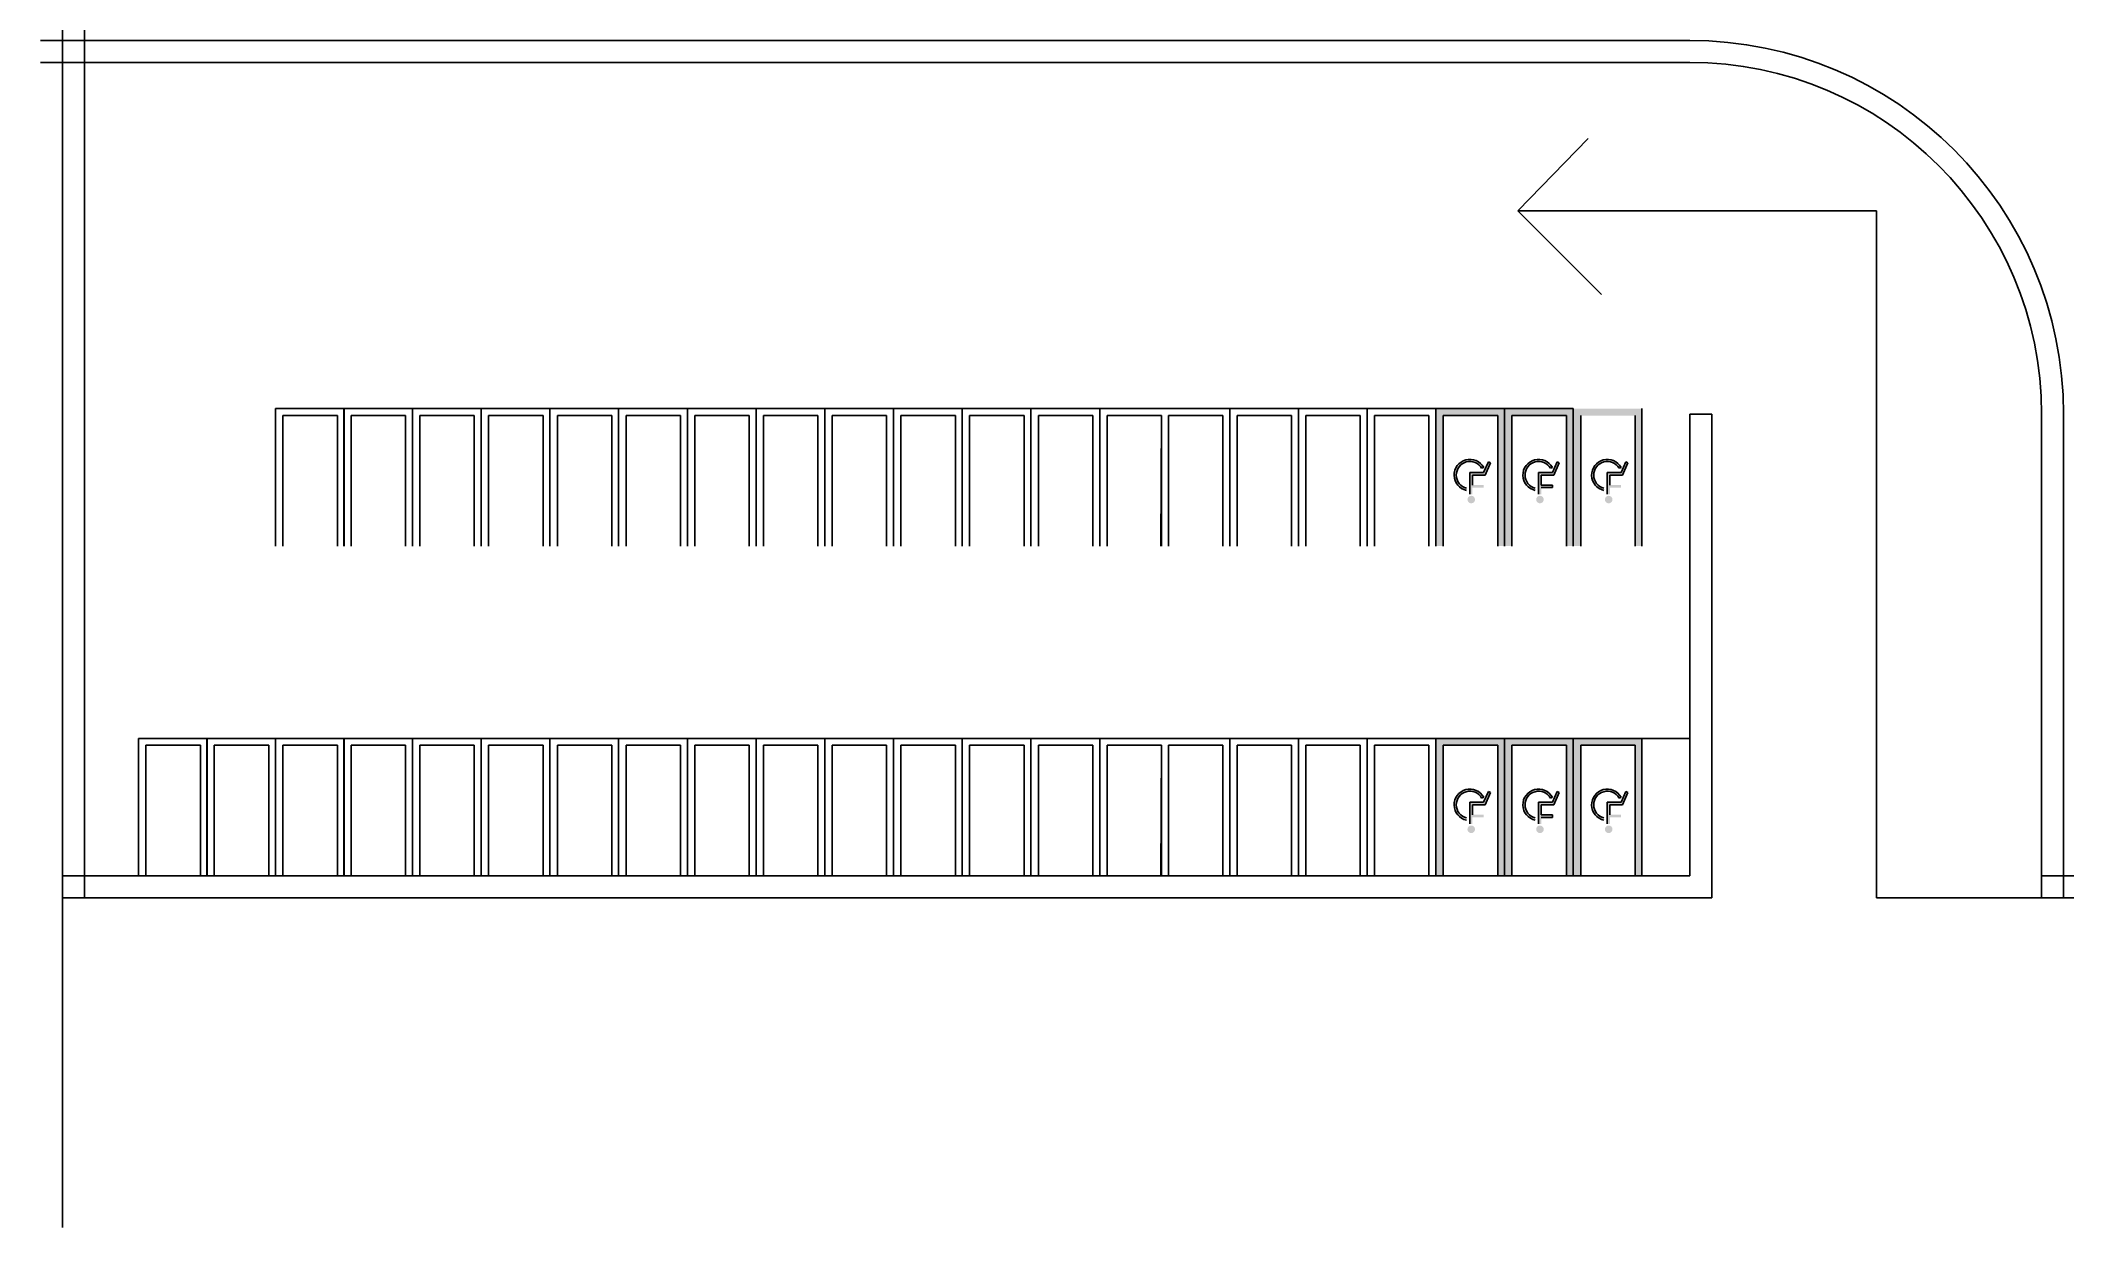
# Model space of a CAD drawing. Header units: millimetres. Extents: x 114 to 1075, y 58 to 426.
# Drawn here: x 339.25 to 376.05, y 163.9 to 185.5 of the extents above; entities that cross this region are included whole.
import ezdxf

# ---------------------------------------------------------------- set-up
doc = ezdxf.new("R2010")
doc.units = ezdxf.units.MM

msp = doc.modelspace()

# ---------------------------------------------------------------- hatches: boundary and pattern name
at = {"true_color": 0xf4ee51}
h = msp.add_hatch(color=41, dxfattribs=at)
h.dxf.hatch_style = 1
h.paths.add_polyline_path([(365.275, 177.074, 1), (365.275, 177.212, 1)], flags=17)
h.paths.add_polyline_path([(365.25, 177.636), (365.25, 177.589), (365.25, 177.24), (365.297, 177.24), (365.297, 177.36), (365.501, 177.36), (365.501, 177.407), (365.297, 177.407), (365.297, 177.589), (365.527, 177.589), (365.625, 177.81), (365.586, 177.829), (365.5, 177.636)], flags=17)
h.paths.add_polyline_path([(365.464, 177.712), (365.501, 177.726, 1.557971), (365.189, 177.309), (365.189, 177.35, -1.510436)], flags=17)
h.paths.add_polyline_path([(364.631, 178.797), (364.631, 176.297), (364.766, 176.297), (364.766, 178.672), (365.756, 178.672), (365.756, 176.297), (365.881, 176.297), (365.881, 178.797)])
h.paths.add_polyline_path([(365.881, 178.797), (365.881, 176.297), (366.016, 176.297), (366.016, 178.672), (367.006, 178.672), (367.006, 176.297), (367.131, 176.297), (367.131, 178.797)])
h.paths.add_polyline_path([(366.525, 177.212, 1), (366.525, 177.074, 1)], flags=17)
h.paths.add_polyline_path([(366.5, 177.636), (366.5, 177.589), (366.5, 177.24), (366.547, 177.24), (366.547, 177.36), (366.751, 177.36), (366.751, 177.407), (366.547, 177.407), (366.547, 177.589), (366.777, 177.589), (366.875, 177.81), (366.836, 177.829), (366.75, 177.636)], flags=17)
h.paths.add_polyline_path([(366.714, 177.712), (366.751, 177.726, 1.557971), (366.439, 177.309), (366.439, 177.35, -1.510436)], flags=17)
h.paths.add_polyline_path([(367.131, 178.797), (367.131, 176.297), (367.266, 176.297), (367.266, 178.672), (368.256, 178.672), (368.256, 176.297), (368.381, 176.297), (368.381, 178.797)])
h.paths.add_polyline_path([(367.775, 177.074, 1), (367.775, 177.212, 1)], flags=17)
h.paths.add_polyline_path([(367.964, 177.712), (368.001, 177.726, 1.557971), (367.689, 177.309), (367.689, 177.35, -1.510436)], flags=17)
h.paths.add_polyline_path([(367.797, 177.407), (367.797, 177.589), (368.027, 177.589), (368.125, 177.81), (368.086, 177.829), (368, 177.636), (367.75, 177.636), (367.75, 177.589), (367.75, 177.24), (367.797, 177.24), (367.797, 177.36), (368.001, 177.36), (368.001, 177.407)], flags=17)
h = msp.add_hatch(color=41, dxfattribs=at)
h.dxf.hatch_style = 1
h.paths.add_polyline_path([(365.275, 171.074, 1), (365.275, 171.212, 1)], flags=17)
h.paths.add_polyline_path([(365.25, 171.636), (365.25, 171.589), (365.25, 171.24), (365.297, 171.24), (365.297, 171.36), (365.501, 171.36), (365.501, 171.407), (365.297, 171.407), (365.297, 171.589), (365.527, 171.589), (365.625, 171.81), (365.586, 171.829), (365.5, 171.636)], flags=17)
h.paths.add_polyline_path([(365.464, 171.712), (365.501, 171.726, 1.557971), (365.189, 171.309), (365.189, 171.35, -1.510436)], flags=17)
h.paths.add_polyline_path([(364.631, 172.797), (364.631, 170.297), (364.766, 170.297), (364.766, 172.672), (365.756, 172.672), (365.756, 170.297), (365.881, 170.297), (365.881, 172.797)])
h.paths.add_polyline_path([(365.881, 172.797), (365.881, 170.297), (366.016, 170.297), (366.016, 172.672), (367.006, 172.672), (367.006, 170.297), (367.131, 170.297), (367.131, 172.797)])
h.paths.add_polyline_path([(366.525, 171.212, 1), (366.525, 171.074, 1)], flags=17)
h.paths.add_polyline_path([(366.5, 171.636), (366.5, 171.589), (366.5, 171.24), (366.547, 171.24), (366.547, 171.36), (366.751, 171.36), (366.751, 171.407), (366.547, 171.407), (366.547, 171.589), (366.777, 171.589), (366.875, 171.81), (366.836, 171.829), (366.75, 171.636)], flags=17)
h.paths.add_polyline_path([(366.714, 171.712), (366.751, 171.726, 1.557971), (366.439, 171.309), (366.439, 171.35, -1.510436)], flags=17)
h.paths.add_polyline_path([(367.131, 172.797), (367.131, 170.297), (367.266, 170.297), (367.266, 172.672), (368.256, 172.672), (368.256, 170.297), (368.381, 170.297), (368.381, 172.797)])
h.paths.add_polyline_path([(367.775, 171.074, 1), (367.775, 171.212, 1)], flags=17)
h.paths.add_polyline_path([(367.964, 171.712), (368.001, 171.726, 1.557971), (367.689, 171.309), (367.689, 171.35, -1.510436)], flags=17)
h.paths.add_polyline_path([(367.797, 171.407), (367.797, 171.589), (368.027, 171.589), (368.125, 171.81), (368.086, 171.829), (368, 171.636), (367.75, 171.636), (367.75, 171.589), (367.75, 171.24), (367.797, 171.24), (367.797, 171.36), (368.001, 171.36), (368.001, 171.407)], flags=17)

# ---------------------------------------------------------------- linework, layer by layer
for p, q in [((339.649, 219.897), (339.649, 169.897)), ((340.049, 219.497), (340.049, 169.897)), ((369.249, 185.497), (339.249, 185.497)), ((369.249, 185.097), (339.249, 185.097)), ((366.122, 182.397), (367.401, 183.711)), ((372.649, 182.397), (366.122, 182.397)), ((366.122, 182.397), (367.646, 180.872)), ((367.646, 180.872), (366.122, 182.397)), ((372.649, 182.397), (372.649, 169.897)), ((344.775, 178.797), (343.525, 178.797)), ((344.775, 178.797), (343.525, 178.797)), ((344.775, 178.797), (343.525, 178.797)), ((343.525, 176.297), (343.525, 178.797)), ((344.65, 178.672), (343.66, 178.672)), ((343.66, 178.672), (343.66, 176.297)), ((344.65, 178.672), (343.66, 178.672)), ((343.66, 178.672), (343.66, 176.297)), ((344.65, 176.297), (344.65, 178.672)), ((346.016, 178.797), (344.766, 178.797)), ((344.766, 178.797), (344.766, 176.297)), ((344.766, 176.297), (344.766, 178.797)), ((344.775, 176.297), (344.775, 178.797)), ((345.891, 178.672), (344.901, 178.672)), ((344.901, 178.672), (344.901, 176.297)), ((345.891, 176.297), (345.891, 178.672)), ((347.266, 178.797), (346.016, 178.797)), ((346.016, 178.797), (346.016, 176.297)), ((346.016, 176.297), (346.016, 178.797)), ((347.266, 178.797), (346.016, 178.797)), ((346.016, 178.797), (346.016, 176.297)), ((346.016, 176.297), (346.016, 178.797)), ((347.266, 178.797), (346.016, 178.797)), ((346.016, 178.797), (346.016, 176.297)), ((346.016, 176.297), (346.016, 178.797)), ((347.141, 178.672), (346.151, 178.672)), ((346.151, 178.672), (346.151, 176.297)), ((347.141, 178.672), (346.151, 178.672)), ((346.151, 178.672), (346.151, 176.297)), ((347.141, 176.297), (347.141, 178.672)), ((347.141, 176.297), (347.141, 178.672)), ((348.516, 178.797), (347.266, 178.797)), ((347.266, 178.797), (347.266, 176.297)), ((347.266, 176.297), (347.266, 178.797)), ((348.516, 178.797), (347.266, 178.797)), ((347.266, 178.797), (347.266, 176.297)), ((347.266, 176.297), (347.266, 178.797)), ((348.516, 178.797), (347.266, 178.797)), ((347.266, 178.797), (347.266, 176.297)), ((347.266, 176.297), (347.266, 178.797)), ((348.391, 178.672), (347.401, 178.672)), ((347.401, 178.672), (347.401, 176.297)), ((348.391, 176.297), (348.391, 178.672)), ((349.766, 178.797), (348.516, 178.797)), ((348.516, 178.797), (348.516, 176.297)), ((348.516, 176.297), (348.516, 178.797)), ((349.641, 178.672), (348.651, 178.672)), ((348.651, 178.672), (348.651, 176.297)), ((349.641, 176.297), (349.641, 178.672)), ((351.016, 178.797), (349.766, 178.797)), ((349.766, 178.797), (349.766, 176.297)), ((349.766, 176.297), (349.766, 178.797)), ((350.891, 178.672), (349.901, 178.672)), ((349.901, 178.672), (349.901, 176.297)), ((350.891, 176.297), (350.891, 178.672)), ((352.266, 178.797), (351.016, 178.797)), ((351.016, 178.797), (351.016, 176.297)), ((351.016, 176.297), (351.016, 178.797)), ((351.016, 178.797), (351.016, 176.297)), ((351.016, 176.297), (351.016, 178.797)), ((352.141, 178.672), (351.151, 178.672)), ((351.151, 178.672), (351.151, 176.297)), ((352.141, 176.297), (352.141, 178.672)), ((353.516, 178.797), (352.266, 178.797)), ((352.266, 178.797), (352.266, 176.297)), ((352.266, 176.297), (352.266, 178.797)), ((353.516, 178.797), (352.266, 178.797)), ((352.266, 178.797), (352.266, 176.297)), ((352.266, 176.297), (352.266, 178.797)), ((353.516, 178.797), (352.266, 178.797)), ((352.266, 178.797), (352.266, 176.297)), ((352.266, 176.297), (352.266, 178.797)), ((353.391, 178.672), (352.401, 178.672)), ((352.401, 178.672), (352.401, 176.297)), ((353.391, 178.672), (352.401, 178.672)), ((352.401, 178.672), (352.401, 176.297)), ((353.391, 176.297), (353.391, 178.672)), ((353.391, 176.297), (353.391, 178.672)), ((354.766, 178.797), (353.516, 178.797)), ((353.516, 178.797), (353.516, 176.297)), ((353.516, 176.297), (353.516, 178.797)), ((354.766, 178.797), (353.516, 178.797)), ((353.516, 178.797), (353.516, 176.297)), ((353.516, 176.297), (353.516, 178.797)), ((354.766, 178.797), (353.516, 178.797)), ((353.516, 178.797), (353.516, 176.297)), ((353.516, 176.297), (353.516, 178.797)), ((354.641, 178.672), (353.651, 178.672)), ((353.651, 178.672), (353.651, 176.297)), ((354.641, 176.297), (354.641, 178.672)), ((356.016, 178.797), (354.766, 178.797)), ((354.766, 178.797), (354.766, 176.297)), ((354.766, 176.297), (354.766, 178.797)), ((355.891, 178.672), (354.901, 178.672)), ((354.901, 178.672), (354.901, 176.297)), ((355.891, 176.297), (355.891, 178.672)), ((357.266, 178.797), (356.016, 178.797)), ((356.016, 178.797), (356.016, 176.297)), ((356.016, 176.297), (356.016, 178.797)), ((357.141, 178.672), (356.151, 178.672)), ((356.151, 178.672), (356.151, 176.297)), ((357.141, 176.297), (357.141, 178.672)), ((358.516, 178.797), (357.266, 178.797)), ((357.266, 178.797), (357.266, 176.297)), ((357.266, 176.297), (357.266, 178.797)), ((358.391, 178.672), (357.401, 178.672)), ((357.401, 178.672), (357.401, 176.297)), ((358.391, 176.297), (358.391, 178.672)), ((359.766, 178.797), (358.516, 178.797)), ((358.516, 178.797), (358.516, 176.297)), ((358.516, 176.297), (358.516, 178.797)), ((359.641, 178.672), (358.651, 178.672)), ((358.651, 178.672), (358.651, 176.297)), ((360.881, 178.797), (359.631, 178.797)), ((359.641, 178.672), (359.631, 176.297)), ((359.641, 176.297), (359.641, 178.672)), ((359.766, 178.672), (359.766, 176.297)), ((359.766, 176.297), (359.766, 178.672)), ((359.766, 176.297), (359.766, 178.672)), ((360.756, 178.672), (359.766, 178.672)), ((359.766, 178.672), (359.766, 176.297)), ((360.756, 176.297), (360.756, 178.672)), ((362.131, 178.797), (360.881, 178.797)), ((360.881, 178.797), (360.881, 176.297)), ((360.881, 176.297), (360.881, 178.797)), ((362.131, 178.797), (360.881, 178.797)), ((360.881, 178.797), (360.881, 176.297)), ((360.881, 176.297), (360.881, 178.797)), ((362.131, 178.797), (360.881, 178.797)), ((360.881, 178.797), (360.881, 176.297)), ((360.881, 176.297), (360.881, 178.797)), ((362.006, 178.672), (361.016, 178.672)), ((361.016, 178.672), (361.016, 176.297)), ((362.006, 178.672), (361.016, 178.672)), ((361.016, 178.672), (361.016, 176.297)), ((362.006, 176.297), (362.006, 178.672)), ((362.006, 176.297), (362.006, 178.672)), ((363.381, 178.797), (362.131, 178.797)), ((362.131, 178.797), (362.131, 176.297)), ((362.131, 176.297), (362.131, 178.797)), ((363.381, 178.797), (362.131, 178.797)), ((362.131, 178.797), (362.131, 176.297)), ((362.131, 176.297), (362.131, 178.797)), ((363.381, 178.797), (362.131, 178.797)), ((362.131, 178.797), (362.131, 176.297)), ((362.131, 176.297), (362.131, 178.797)), ((363.256, 178.672), (362.266, 178.672)), ((362.266, 178.672), (362.266, 176.297)), ((363.256, 176.297), (363.256, 178.672)), ((364.631, 178.797), (363.381, 178.797)), ((363.381, 178.797), (363.381, 176.297)), ((363.381, 176.297), (363.381, 178.797)), ((364.506, 178.672), (363.516, 178.672)), ((363.516, 178.672), (363.516, 176.297)), ((364.506, 176.297), (364.506, 178.672)), ((364.631, 178.797), (364.631, 176.297)), ((365.881, 178.797), (364.631, 178.797)), ((364.631, 178.797), (364.631, 176.297)), ((364.631, 176.297), (364.631, 178.797)), ((364.631, 176.297), (364.631, 178.797)), ((365.881, 178.797), (364.631, 178.797)), ((364.631, 178.797), (364.631, 176.297)), ((365.756, 178.672), (364.766, 178.672)), ((364.766, 178.672), (364.766, 176.297)), ((365.756, 176.297), (365.756, 178.672)), ((367.131, 178.797), (365.881, 178.797)), ((365.881, 178.797), (365.881, 176.297)), ((365.881, 176.297), (365.881, 178.797)), ((365.881, 176.297), (365.881, 178.797)), ((365.881, 176.297), (365.881, 178.797)), ((367.006, 178.672), (366.016, 178.672)), ((366.016, 178.672), (366.016, 176.297)), ((367.006, 176.297), (367.006, 178.672)), ((367.131, 178.797), (367.131, 176.297)), ((367.131, 176.297), (367.131, 178.797)), ((367.131, 176.297), (367.131, 178.797)), ((367.131, 176.297), (367.131, 178.797)), ((367.131, 178.797), (367.131, 176.297)), ((367.266, 178.672), (367.266, 176.297)), ((368.256, 176.297), (368.256, 178.672)), ((368.381, 178.797), (368.381, 176.297)), ((368.381, 176.297), (368.381, 178.797)), ((368.381, 176.297), (368.381, 178.797)), ((369.249, 178.697), (369.249, 170.297)), ((369.649, 178.697), (369.249, 178.697)), ((369.649, 169.897), (369.649, 178.697)), ((375.649, 178.697), (375.649, 169.897)), ((376.049, 178.697), (376.049, 169.897)), ((365.5, 177.636), (365.586, 177.829)), ((365.527, 177.589), (365.625, 177.81)), ((365.625, 177.81), (365.586, 177.829)), ((366.75, 177.636), (366.836, 177.829)), ((366.777, 177.589), (366.875, 177.81)), ((366.875, 177.81), (366.836, 177.829)), ((368, 177.636), (368.086, 177.829)), ((368.027, 177.589), (368.125, 177.81)), ((368.125, 177.81), (368.086, 177.829)), ((365.25, 177.589), (365.25, 177.636)), ((365.25, 177.636), (365.5, 177.636)), ((365.25, 177.589), (365.25, 177.24)), ((365.297, 177.589), (365.527, 177.589)), ((365.297, 177.407), (365.297, 177.589)), ((365.464, 177.712), (365.501, 177.726)), ((366.5, 177.589), (366.5, 177.636)), ((366.5, 177.636), (366.75, 177.636)), ((366.5, 177.589), (366.5, 177.24)), ((366.547, 177.589), (366.777, 177.589)), ((366.547, 177.407), (366.547, 177.589)), ((366.751, 177.407), (366.547, 177.407)), ((366.714, 177.712), (366.751, 177.726)), ((366.751, 177.36), (366.751, 177.407)), ((367.75, 177.589), (367.75, 177.636)), ((367.75, 177.636), (368, 177.636)), ((367.75, 177.589), (367.75, 177.24)), ((367.797, 177.589), (368.027, 177.589)), ((367.797, 177.407), (367.797, 177.589)), ((367.964, 177.712), (368.001, 177.726)), ((366.751, 177.36), (366.547, 177.36)), ((342.283, 172.797), (341.033, 172.797)), ((341.033, 172.797), (341.033, 170.297)), ((341.033, 170.297), (341.033, 172.797)), ((342.283, 172.797), (341.033, 172.797)), ((341.033, 172.797), (341.033, 170.297)), ((341.033, 170.297), (341.033, 172.797)), ((342.283, 172.797), (341.033, 172.797)), ((341.033, 172.797), (341.033, 170.297)), ((341.033, 170.297), (341.033, 172.797)), ((342.158, 172.672), (341.168, 172.672)), ((341.168, 172.672), (341.168, 170.297)), ((342.158, 172.672), (341.168, 172.672)), ((341.168, 172.672), (341.168, 170.297)), ((342.158, 170.297), (342.158, 172.672)), ((343.525, 172.797), (342.275, 172.797)), ((342.275, 172.797), (342.275, 170.297)), ((342.275, 170.297), (342.275, 172.797)), ((342.283, 170.297), (342.283, 172.797)), ((343.4, 172.672), (342.41, 172.672)), ((342.41, 172.672), (342.41, 170.297)), ((343.4, 170.297), (343.4, 172.672)), ((344.775, 172.797), (343.525, 172.797)), ((343.525, 172.797), (343.525, 170.297)), ((343.525, 170.297), (343.525, 172.797)), ((344.775, 172.797), (343.525, 172.797)), ((343.525, 172.797), (343.525, 170.297)), ((343.525, 170.297), (343.525, 172.797)), ((344.775, 172.797), (343.525, 172.797)), ((343.525, 172.797), (343.525, 170.297)), ((343.525, 170.297), (343.525, 172.797)), ((344.65, 172.672), (343.66, 172.672)), ((343.66, 172.672), (343.66, 170.297)), ((344.65, 172.672), (343.66, 172.672)), ((343.66, 172.672), (343.66, 170.297)), ((344.65, 170.297), (344.65, 172.672)), ((346.016, 172.797), (344.766, 172.797)), ((344.766, 172.797), (344.766, 170.297)), ((344.766, 170.297), (344.766, 172.797)), ((344.775, 170.297), (344.775, 172.797)), ((345.891, 172.672), (344.901, 172.672)), ((344.901, 172.672), (344.901, 170.297)), ((345.891, 170.297), (345.891, 172.672)), ((347.266, 172.797), (346.016, 172.797)), ((346.016, 172.797), (346.016, 170.297)), ((346.016, 170.297), (346.016, 172.797)), ((347.266, 172.797), (346.016, 172.797)), ((346.016, 172.797), (346.016, 170.297)), ((346.016, 170.297), (346.016, 172.797)), ((347.266, 172.797), (346.016, 172.797)), ((346.016, 172.797), (346.016, 170.297)), ((346.016, 170.297), (346.016, 172.797)), ((347.141, 172.672), (346.151, 172.672)), ((346.151, 172.672), (346.151, 170.297)), ((347.141, 172.672), (346.151, 172.672)), ((346.151, 172.672), (346.151, 170.297)), ((347.141, 170.297), (347.141, 172.672)), ((347.141, 170.297), (347.141, 172.672)), ((348.516, 172.797), (347.266, 172.797)), ((347.266, 172.797), (347.266, 170.297)), ((347.266, 170.297), (347.266, 172.797)), ((348.516, 172.797), (347.266, 172.797)), ((347.266, 172.797), (347.266, 170.297)), ((347.266, 170.297), (347.266, 172.797)), ((348.516, 172.797), (347.266, 172.797)), ((347.266, 172.797), (347.266, 170.297)), ((347.266, 170.297), (347.266, 172.797)), ((348.391, 172.672), (347.401, 172.672)), ((347.401, 172.672), (347.401, 170.297)), ((348.391, 170.297), (348.391, 172.672)), ((349.766, 172.797), (348.516, 172.797)), ((348.516, 172.797), (348.516, 170.297)), ((348.516, 170.297), (348.516, 172.797)), ((349.641, 172.672), (348.651, 172.672)), ((348.651, 172.672), (348.651, 170.297)), ((349.641, 170.297), (349.641, 172.672)), ((351.016, 172.797), (349.766, 172.797)), ((349.766, 172.797), (349.766, 170.297)), ((349.766, 170.297), (349.766, 172.797)), ((350.891, 172.672), (349.901, 172.672)), ((349.901, 172.672), (349.901, 170.297)), ((350.891, 170.297), (350.891, 172.672)), ((352.266, 172.797), (351.016, 172.797)), ((351.016, 172.797), (351.016, 170.297)), ((351.016, 170.297), (351.016, 172.797)), ((351.016, 172.797), (351.016, 170.297)), ((351.016, 170.297), (351.016, 172.797)), ((352.141, 172.672), (351.151, 172.672)), ((351.151, 172.672), (351.151, 170.297)), ((352.141, 170.297), (352.141, 172.672)), ((353.516, 172.797), (352.266, 172.797)), ((352.266, 172.797), (352.266, 170.297)), ((352.266, 170.297), (352.266, 172.797)), ((353.516, 172.797), (352.266, 172.797)), ((352.266, 172.797), (352.266, 170.297)), ((352.266, 170.297), (352.266, 172.797)), ((353.516, 172.797), (352.266, 172.797)), ((352.266, 172.797), (352.266, 170.297)), ((352.266, 170.297), (352.266, 172.797)), ((353.391, 172.672), (352.401, 172.672)), ((352.401, 172.672), (352.401, 170.297)), ((353.391, 172.672), (352.401, 172.672)), ((352.401, 172.672), (352.401, 170.297)), ((353.391, 170.297), (353.391, 172.672)), ((353.391, 170.297), (353.391, 172.672)), ((354.766, 172.797), (353.516, 172.797)), ((353.516, 172.797), (353.516, 170.297)), ((353.516, 170.297), (353.516, 172.797)), ((354.766, 172.797), (353.516, 172.797)), ((353.516, 172.797), (353.516, 170.297)), ((353.516, 170.297), (353.516, 172.797)), ((354.766, 172.797), (353.516, 172.797)), ((353.516, 172.797), (353.516, 170.297)), ((353.516, 170.297), (353.516, 172.797)), ((354.641, 172.672), (353.651, 172.672)), ((353.651, 172.672), (353.651, 170.297)), ((354.641, 170.297), (354.641, 172.672)), ((356.016, 172.797), (354.766, 172.797)), ((354.766, 172.797), (354.766, 170.297)), ((354.766, 170.297), (354.766, 172.797)), ((355.891, 172.672), (354.901, 172.672)), ((354.901, 172.672), (354.901, 170.297)), ((355.891, 170.297), (355.891, 172.672)), ((357.266, 172.797), (356.016, 172.797)), ((356.016, 172.797), (356.016, 170.297)), ((356.016, 170.297), (356.016, 172.797)), ((357.141, 172.672), (356.151, 172.672)), ((356.151, 172.672), (356.151, 170.297)), ((357.141, 170.297), (357.141, 172.672)), ((358.516, 172.797), (357.266, 172.797)), ((357.266, 172.797), (357.266, 170.297)), ((357.266, 170.297), (357.266, 172.797)), ((358.391, 172.672), (357.401, 172.672)), ((357.401, 172.672), (357.401, 170.297)), ((358.391, 170.297), (358.391, 172.672)), ((359.766, 172.797), (358.516, 172.797)), ((358.516, 172.797), (358.516, 170.297)), ((358.516, 170.297), (358.516, 172.797)), ((359.641, 172.672), (358.651, 172.672)), ((358.651, 172.672), (358.651, 170.297)), ((360.881, 172.797), (359.631, 172.797)), ((359.641, 172.672), (359.631, 170.297)), ((359.641, 170.297), (359.641, 172.672)), ((359.766, 172.672), (359.766, 170.297)), ((359.766, 170.297), (359.766, 172.672)), ((359.766, 170.297), (359.766, 172.672)), ((360.756, 172.672), (359.766, 172.672)), ((359.766, 172.672), (359.766, 170.297)), ((360.756, 170.297), (360.756, 172.672)), ((362.131, 172.797), (360.881, 172.797)), ((360.881, 172.797), (360.881, 170.297)), ((360.881, 170.297), (360.881, 172.797)), ((362.131, 172.797), (360.881, 172.797)), ((360.881, 172.797), (360.881, 170.297)), ((360.881, 170.297), (360.881, 172.797)), ((362.131, 172.797), (360.881, 172.797)), ((360.881, 172.797), (360.881, 170.297)), ((360.881, 170.297), (360.881, 172.797)), ((362.006, 172.672), (361.016, 172.672)), ((361.016, 172.672), (361.016, 170.297)), ((362.006, 172.672), (361.016, 172.672)), ((361.016, 172.672), (361.016, 170.297)), ((362.006, 170.297), (362.006, 172.672)), ((362.006, 170.297), (362.006, 172.672)), ((363.381, 172.797), (362.131, 172.797)), ((362.131, 172.797), (362.131, 170.297)), ((362.131, 170.297), (362.131, 172.797)), ((363.381, 172.797), (362.131, 172.797)), ((362.131, 172.797), (362.131, 170.297)), ((362.131, 170.297), (362.131, 172.797)), ((363.381, 172.797), (362.131, 172.797)), ((362.131, 172.797), (362.131, 170.297)), ((362.131, 170.297), (362.131, 172.797)), ((363.256, 172.672), (362.266, 172.672)), ((362.266, 172.672), (362.266, 170.297)), ((363.256, 170.297), (363.256, 172.672)), ((364.631, 172.797), (363.381, 172.797)), ((363.381, 172.797), (363.381, 170.297)), ((363.381, 170.297), (363.381, 172.797)), ((364.506, 172.672), (363.516, 172.672)), ((363.516, 172.672), (363.516, 170.297)), ((364.506, 170.297), (364.506, 172.672)), ((364.631, 172.797), (364.631, 170.297)), ((365.881, 172.797), (364.631, 172.797)), ((364.631, 172.797), (364.631, 170.297)), ((364.631, 170.297), (364.631, 172.797)), ((364.631, 170.297), (364.631, 172.797)), ((365.881, 172.797), (364.631, 172.797)), ((364.631, 172.797), (364.631, 170.297)), ((365.756, 172.672), (364.766, 172.672)), ((364.766, 172.672), (364.766, 170.297)), ((365.756, 170.297), (365.756, 172.672)), ((367.131, 172.797), (365.881, 172.797)), ((365.881, 172.797), (365.881, 170.297)), ((365.881, 170.297), (365.881, 172.797)), ((365.881, 170.297), (365.881, 172.797)), ((365.881, 170.297), (365.881, 172.797)), ((367.006, 172.672), (366.016, 172.672)), ((366.016, 172.672), (366.016, 170.297)), ((367.006, 170.297), (367.006, 172.672)), ((368.381, 172.797), (367.131, 172.797)), ((367.131, 172.797), (367.131, 170.297)), ((367.131, 170.297), (367.131, 172.797)), ((367.131, 170.297), (367.131, 172.797)), ((367.131, 170.297), (367.131, 172.797)), ((367.131, 172.797), (368.381, 172.797)), ((368.381, 172.797), (367.131, 172.797)), ((367.131, 172.797), (367.131, 170.297)), ((368.256, 172.672), (367.266, 172.672)), ((367.266, 172.672), (367.266, 170.297)), ((368.256, 170.297), (368.256, 172.672)), ((368.381, 172.797), (368.381, 170.297)), ((368.381, 170.297), (368.381, 172.797)), ((368.381, 170.297), (368.381, 172.797)), ((369.249, 172.797), (368.381, 172.797)), ((369.249, 170.297), (369.249, 172.797)), ((365.25, 171.589), (365.25, 171.636)), ((365.25, 171.636), (365.5, 171.636)), ((365.25, 171.589), (365.25, 171.24)), ((365.297, 171.589), (365.527, 171.589)), ((365.297, 171.407), (365.297, 171.589)), ((365.464, 171.712), (365.501, 171.726)), ((365.5, 171.636), (365.586, 171.829)), ((365.527, 171.589), (365.625, 171.81)), ((365.625, 171.81), (365.586, 171.829)), ((366.5, 171.589), (366.5, 171.636)), ((366.5, 171.636), (366.75, 171.636)), ((366.5, 171.589), (366.5, 171.24)), ((366.547, 171.589), (366.777, 171.589)), ((366.547, 171.407), (366.547, 171.589)), ((366.714, 171.712), (366.751, 171.726)), ((366.75, 171.636), (366.836, 171.829)), ((366.777, 171.589), (366.875, 171.81)), ((366.875, 171.81), (366.836, 171.829)), ((367.75, 171.589), (367.75, 171.636)), ((367.75, 171.636), (368, 171.636)), ((367.75, 171.589), (367.75, 171.24)), ((367.797, 171.589), (368.027, 171.589)), ((367.797, 171.407), (367.797, 171.589)), ((367.964, 171.712), (368.001, 171.726)), ((368, 171.636), (368.086, 171.829)), ((368.027, 171.589), (368.125, 171.81)), ((368.125, 171.81), (368.086, 171.829)), ((366.751, 171.407), (366.547, 171.407)), ((366.751, 171.36), (366.547, 171.36)), ((366.751, 171.36), (366.751, 171.407)), ((339.649, 170.297), (369.249, 170.297)), ((375.649, 170.297), (409.649, 170.297)), ((339.649, 169.897), (369.649, 169.897)), ((339.649, 163.897), (339.649, 169.897)), ((339.649, 169.897), (369.649, 169.897)), ((375.649, 169.897), (372.649, 169.897)), ((375.649, 169.897), (409.649, 169.897))]:
    msp.add_line(p, q)
for centre, radius, start, end in [((369.249, 178.697), 6.8, 0, 90), ((369.249, 178.697), 6.4, 0, 90), ((365.25, 177.589), 0.286, 28.5595, 257.7803), ((365.25, 177.589), 0.247, 29.8239, 255.796), ((366.5, 177.589), 0.286, 28.5595, 257.7803), ((366.5, 177.589), 0.247, 29.8239, 255.796), ((367.75, 177.589), 0.286, 28.5595, 257.7803), ((367.75, 177.589), 0.247, 29.8239, 255.796), ((365.25, 171.589), 0.286, 28.5595, 257.7803), ((366.5, 171.589), 0.286, 28.5595, 257.7803), ((367.75, 171.589), 0.286, 28.5595, 257.7803), ((365.25, 171.589), 0.247, 29.8239, 255.796), ((366.5, 171.589), 0.247, 29.8239, 255.796), ((367.75, 171.589), 0.247, 29.8239, 255.796)]:
    msp.add_arc(centre, radius, start, end)

doc.saveas('drawing.dxf')
